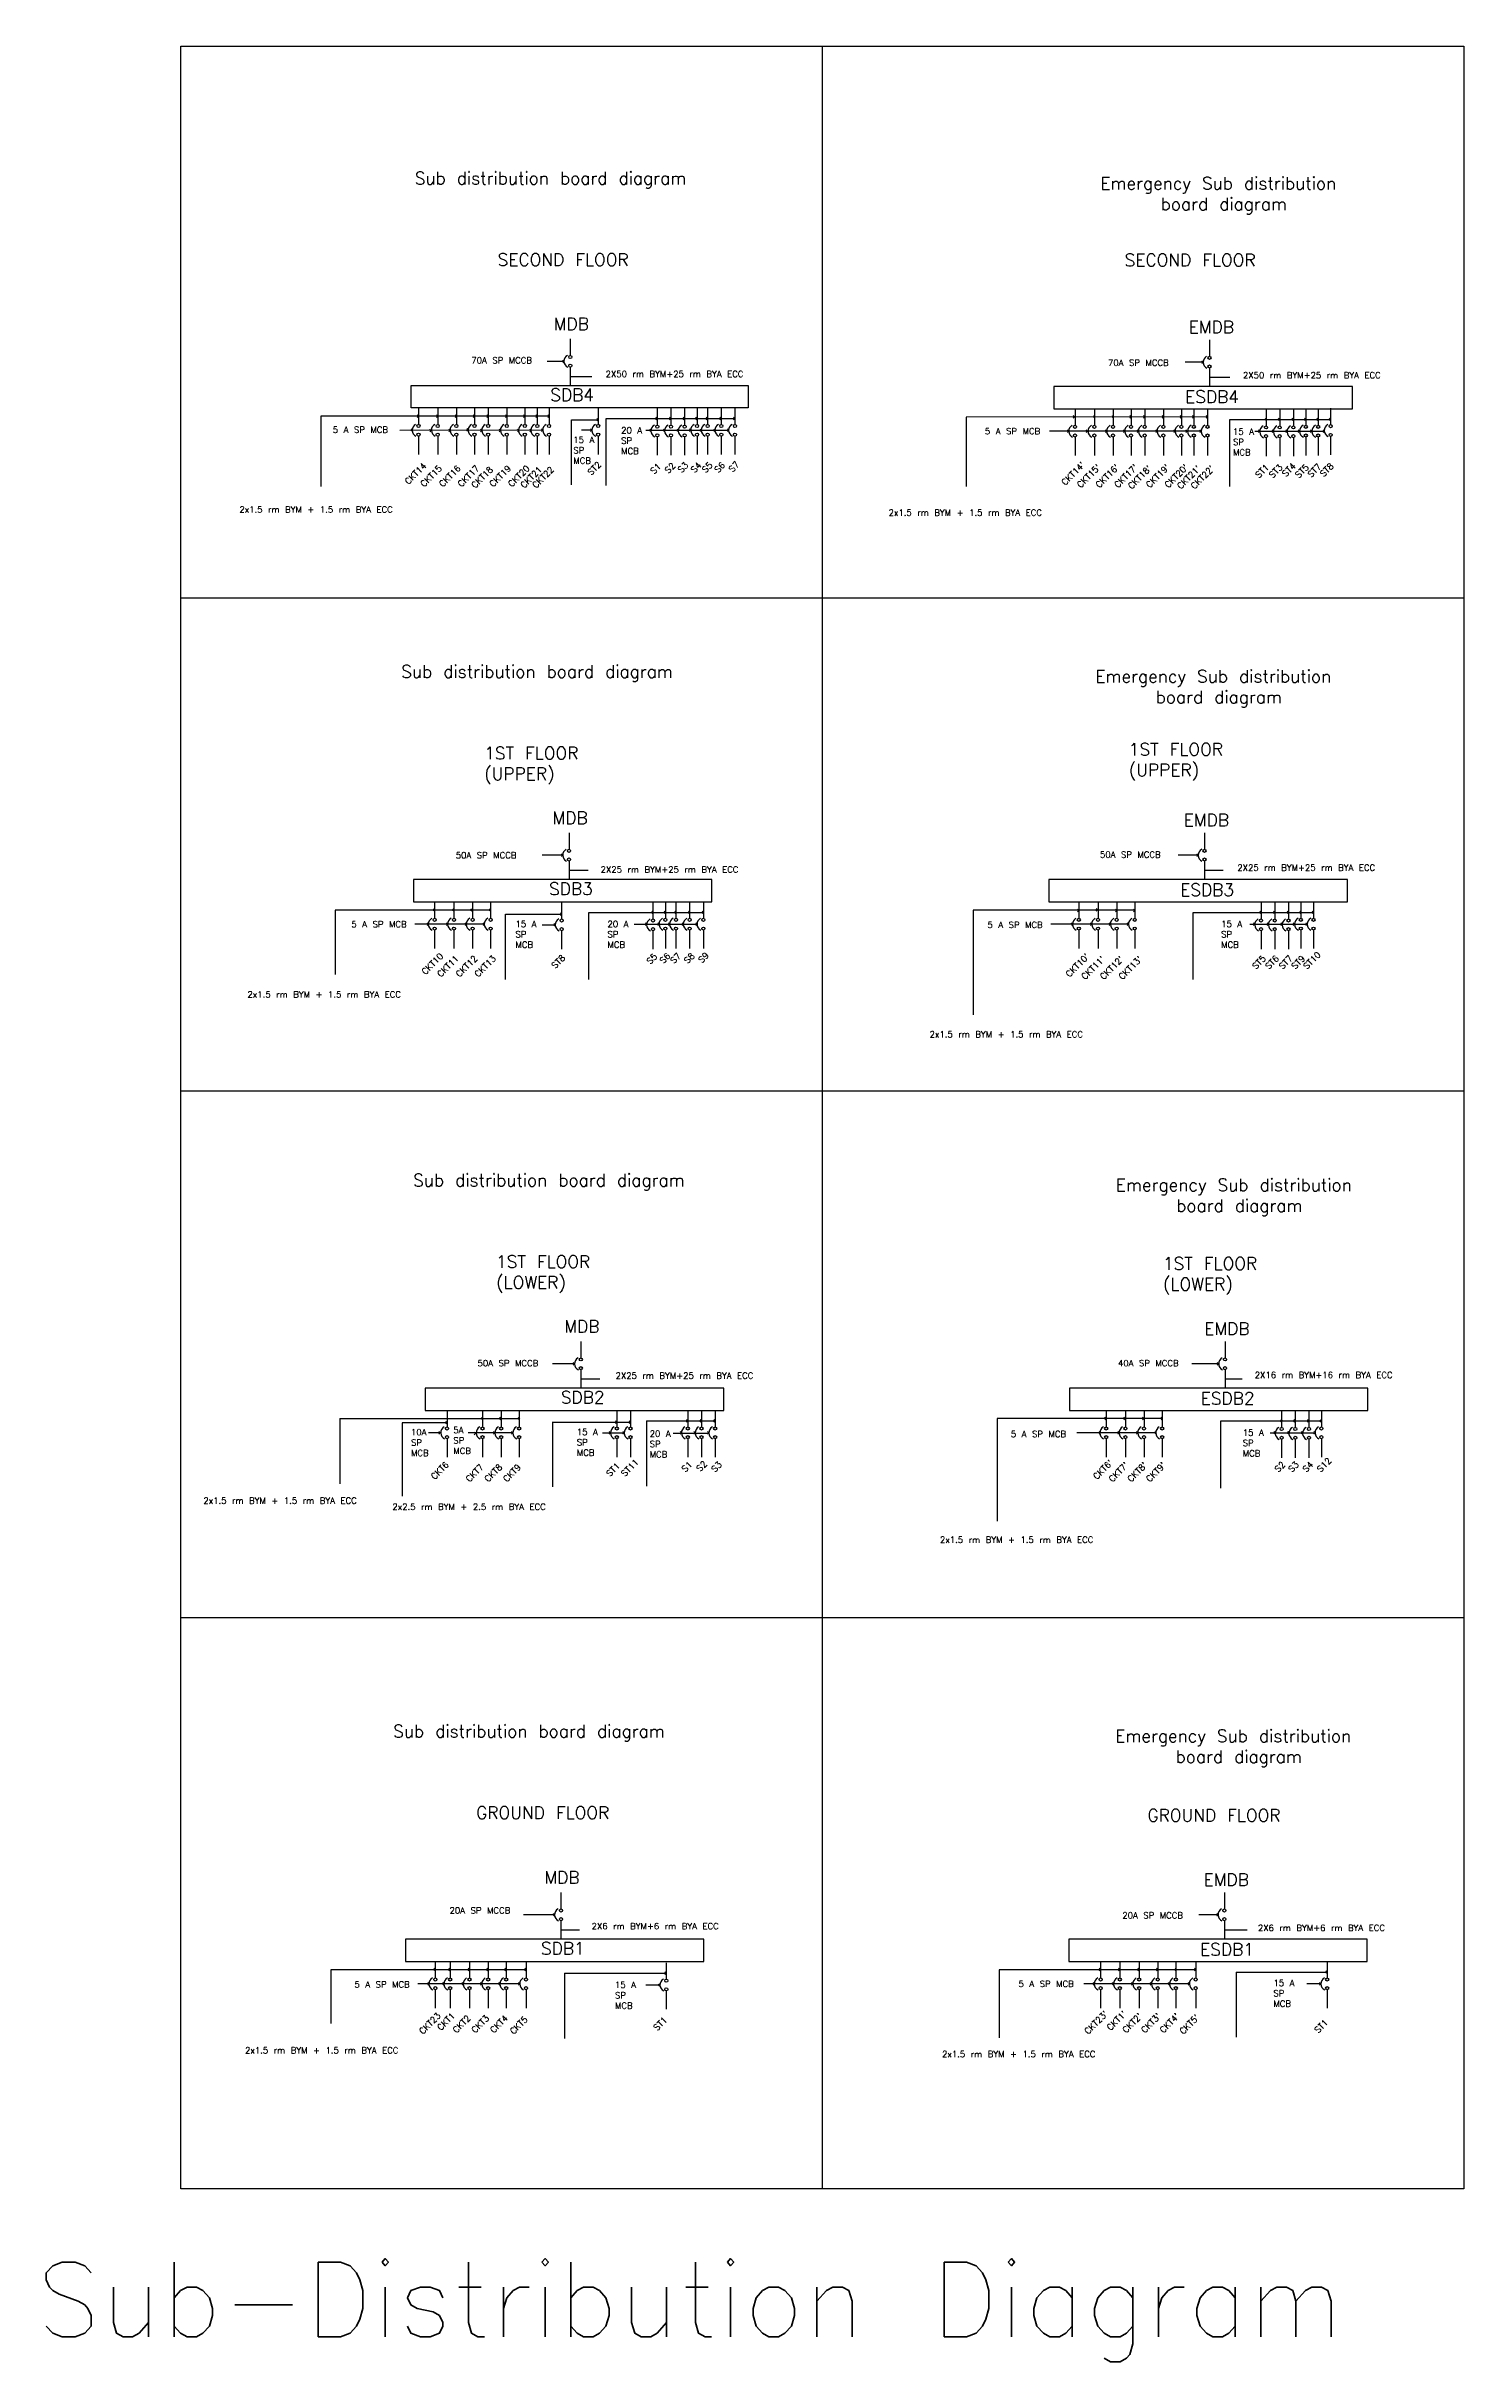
# Model space of a CAD drawing. Header units: inches. Extents: x -1037 to 4136, y -232 to 3826.
# Drawn here: x 2973 to 3543, y 1539 to 2470 of the extents above; entities that cross this region are included whole.
import ezdxf

# ---------------------------------------------------------------- set-up
doc = ezdxf.new("R2010")
doc.units = ezdxf.units.IN
doc.header["$LTSCALE"] = 20
doc.header["$MEASUREMENT"] = 0
doc.layers.add('SB_Digram', color=30, linetype='Continuous')
doc.styles.add('style1', font='txt.shx', dxfattribs={"height": 1.5})

msp = doc.modelspace()

# ---------------------------------------------------------------- texts
at = {"layer": 'SB_Digram', "style": 'style1'}
for s, height, p in [('70A SP MCCB', 2.5, (3143.74576, 2342.49999)), ('2X50 rm BYM+25 rm BYA ECC', 2.5, (3197.74577, 2337)), ('70A SP MCCB', 2.5, (3399.74999, 2341.49999)), ('2X50 rm BYM+25 rm BYA ECC', 2.5, (3454, 2336.5)), ('50A SP MCCB', 2.5, (3137.49999, 2143.49999)), ('50A SP MCCB', 2.5, (3396.49999, 2143.74999)), ('2X25 rm BYM+25 rm BYA ECC', 2.5, (3195.75, 2137.75)), ('2X25 rm BYM+25 rm BYA ECC', 2.5, (3451.75, 2138.5)), ('50A SP MCCB', 2.5, (3146.24999, 1939.24999)), ('2X25 rm BYM+25 rm BYA ECC', 2.5, (3201.75, 1934.25)), ('40A SP MCCB', 2.5, (3403.74999, 1939.24999)), ('2X16 rm BYM+16 rm BYA ECC', 2.5, (3458.75, 1934.5)), ('20A SP MCCB', 2.5, (3135, 1719.1875)), ('2X6 rm BYM+6 rm BYA ECC', 2.5, (3192.12515, 1712.87837)), ('20A SP MCCB', 2.5, (3405.49999, 1717.18749)), ('2X6 rm BYM+6 rm BYA ECC', 2.5, (3460, 1712.1875)), ('Sub-Distribution Diagram', 30, (2969, 1549))]:
    msp.add_text(s, height=height, dxfattribs=at).set_placement(p)
for s, p in [('CKT14', (3118.5, 2293.59964)), ('CKT15', (3124.75, 2292.59964)), ('CKT16', (3132.25, 2292.59964)), ('CKT17', (3139.75, 2292.59964)), ('CKT18', (3145.25, 2292.09964)), ('CKT19', (3152.5, 2292.59964)), ('CKT20', (3160, 2292.59964)), ('CKT21', (3165, 2292.09964)), ('CKT22', (3169.74577, 2292.09964)), ('ST2', (3191.97314, 2297.30502)), ('S1', (3217.22314, 2297.80501)), ('S2', (3222.97314, 2298.05501)), ('S3', (3228.22314, 2298.30501)), ('S4', (3233.47314, 2298.30501)), ('S5', (3237.97314, 2298.30501)), ('S6', (3242.97314, 2298.30501)), ('S7', (3248.72314, 2298.55501)), ("CKT14'", (3382.5, 2293.25)), ("CKT15'", (3388.75, 2292.25)), ("CKT16'", (3396.25, 2292.25)), ("CKT17'", (3403.75, 2292.25)), ("CKT18'", (3409.25, 2291.75)), ("CKT19'", (3416.5, 2292.25)), ("CKT20'", (3424, 2292.25)), ("CKT21'", (3429, 2291.75)), ("CKT22'", (3434.5, 2291.75)), ('ST1', (3460.47315, 2296.20537)), ('ST3', (3465.97315, 2296.20537)), ('ST4', (3471.22315, 2296.70537)), ('ST5', (3476.47315, 2296.20537)), ('ST7', (3481.47315, 2296.45537)), ('ST8', (3486.47315, 2296.70537)), ('CKT10', (3125.25, 2096.5)), ('CKT12', (3139, 2095.5)), ('CKT13', (3146.5, 2095.5)), ('ST8', (3177.47314, 2098.95537)), ('S5', (3215.72314, 2100.70537)), ('S6', (3220.97314, 2100.95537)), ('S7', (3225.22314, 2100.95537)), ('S8', (3230.72314, 2100.95537)), ('S9', (3236.47314, 2101.20537)), ("CKT10'", (3384.25, 2095.5)), ("CKT11'", (3390.5, 2094.5)), ("CKT12'", (3398, 2094.5)), ("CKT13'", (3405.5, 2094.5)), ('ST5', (3459.22314, 2098.70537)), ('ST6', (3464.47314, 2098.70537)), ('ST7', (3469.97314, 2098.70537)), ('ST9', (3474.97314, 2098.70537)), ('ST10', (3479.72314, 2098.70537)), ('CKT11', (3131.5, 2095.5)), ('CKT6', (3129, 1893.5)), ('CKT7', (3143, 1892.5)), ('CKT8', (3150.5, 1892.5)), ('CKT9', (3158, 1892.5)), ('ST1', (3199.47314, 1894.70537)), ('ST11', (3205.47314, 1894.70537)), ('S1', (3229.75, 1896.5)), ('S2', (3235.72314, 1896.70537)), ('S3', (3241.72314, 1896.45537)), ("CKT6'", (3395.25, 1893.5)), ("CKT7'", (3401.5, 1892.5)), ("CKT8'", (3409, 1892.5)), ("CKT9'", (3416.5, 1892.5)), ('S2', (3468.22314, 1896.45537)), ('S3', (3473.72314, 1896.45537)), ('S4', (3479.47314, 1896.45537)), ('S12', (3485.22314, 1896.45537)), ('CKT23', (3124.25, 1670.4375)), ('CKT1', (3131.5, 1671.9375)), ('CKT2', (3137.75, 1670.9375)), ('CKT3', (3145.25, 1670.9375)), ('CKT4', (3152.75, 1670.9375)), ('CKT5', (3160.75, 1670.4375)), ('ST1', (3218.47314, 1671.89287)), ("CKT23'", (3391.75, 1670.4375)), ("CKT1'", (3400.75, 1671.9375)), ("CKT2'", (3407, 1670.9375)), ("CKT3'", (3414.5, 1670.9375)), ("CKT4'", (3422, 1670.9375)), ("CKT5'", (3430, 1670.4375)), ('ST1', (3484.22314, 1670.89287))]:
    msp.add_text(s, height=2.5, rotation=45, dxfattribs=at).set_placement(p)
for s, insert, char_height, width, attachment_point in [('Sub distribution board diagram', (3120.99577, 2419.5), 5, 163.25, 1), ('Emergency Sub distribution\\P board diagram', (3444.06796, 2417.41667), 5, 163.25, 2), ('SECOND FLOOR', (3154.33456, 2386.7021), 5, 67, 1), ('SECOND FLOOR', (3406.42944, 2386.54915), 5, 67, 1), ('MDB', (3176.85348, 2360.87309), 5, 19, 1), ('EMDB', (3432.1752, 2359.63379), 5, 15, 1), ('SDB4', (3175.5, 2332.34964), 5, 15, 1), ('ESDB4', (3430.77091, 2331.58186), 5, 15, 1), ('5 A SP MCB', (3088.03674, 2317.0649), 2.5, 28.304262, 1), ('15 A\\PSP MCB', (3184.74577, 2313), 2.5, 10.4677446, 1), ('20 A\\PSP MCB', (3203.99578, 2316.83333), 2.5, 10.4677446, 1), ('5 A SP MCB', (3350.25, 2316.5), 2.5, 28.304262, 1), ('15 A\\PSP MCB', (3450, 2316.33333), 2.5, 10.4677446, 1), ('2x1.5 rm BYM + 1.5 rm BYA ECC', (3050.49578, 2285), 2.5, 119.5, 1), ('2x1.5 rm BYM + 1.5 rm BYA ECC', (3311.5, 2283.75), 2.5, 119.5, 1), ('Sub distribution board diagram', (3115.59065, 2221.09705), 5, 163.25, 1), ('Emergency Sub distribution\\P board diagram', (3442.06796, 2219.16667), 5, 163.25, 2), ('1ST FLOOR \\P(UPPER)', (3148.92944, 2188.29915), 5, 67, 1), ('1ST FLOOR \\P(UPPER)', (3408.09065, 2189.83333), 5, 67, 1), ('MDB', (3176.35348, 2162.27345), 5, 19, 1), ('EMDB', (3430.1752, 2161.38379), 5, 15, 1), ('SDB3', (3175, 2133.75), 5, 15, 1), ('ESDB3', (3428.77091, 2133.33186), 5, 15, 1), ('5 A SP MCB', (3095.5, 2118.25), 2.5, 28.304262, 1), ('15 A\\PSP MCB', (3161.50001, 2118.33333), 2.5, 10.4677446, 1), ('20 A\\PSP MCB', (3198.5, 2118.33334), 2.5, 10.4677446, 1), ('5 A SP MCB', (3351.25, 2118), 2.5, 28.304262, 1), ('15 A\\PSP MCB', (3445.25001, 2118.33333), 2.5, 10.4677446, 1), ('2x1.5 rm BYM + 1.5 rm BYA ECC', (3053.75, 2090), 2.5, 119.5, 1), ('2x1.5 rm BYM + 1.5 rm BYA ECC', (3328, 2074), 2.5, 119.5, 1), ('Sub distribution board diagram', (3120.34065, 2016.59705), 5, 163.25, 1), ('Emergency Sub distribution\\P board diagram', (3450.31796, 2014.66667), 5, 163.25, 2), ('1ST FLOOR\\P(LOWER)', (3153.67944, 1983.79915), 5, 67, 1), ('1ST FLOOR\\P(LOWER)', (3421.84065, 1983.08333), 5, 67, 1), ('MDB', (3181.10348, 1957.77345), 5, 19, 1), ('EMDB', (3438.4252, 1956.88379), 5, 15, 1), ('SDB2', (3179.75, 1929.25), 5, 15, 1), ('ESDB2', (3437.02091, 1928.83186), 5, 15, 1), ('10A \\PSP \\PMCB', (3119.5, 1914), 2.5, 28.304262, 1), ('5A \\PSP \\PMCB', (3136.5, 1914.83334), 2.5, 28.304262, 1), ('15 A\\PSP MCB', (3186.16558, 1914.08333), 2.5, 10.4677446, 1), ('20 A\\PSP MCB', (3215.45462, 1913.39009), 2.5, 10.4677446, 1), ('5 A SP MCB', (3360.66557, 1913.25), 2.5, 28.304262, 1), ('15 A\\PSP MCB', (3453.91558, 1913.83333), 2.5, 10.4677446, 1), ('2x1.5 rm BYM + 1.5 rm BYA ECC', (3036, 1886.5), 2.5, 119.5, 1), ('2x2.5 rm BYM + 2.5 rm BYA ECC', (3112, 1884), 2.5, 119.5, 1), ('2x1.5 rm BYM + 1.5 rm BYA ECC', (3332.16557, 1870.75), 2.5, 119.5, 1), ('Sub distribution board diagram', (3112.34065, 1795.03455), 5, 163.25, 1), ('Emergency Sub distribution\\P board diagram', (3450.06796, 1793.10417), 5, 163.25, 2), ('GROUND FLOOR', (3145.67944, 1762.23665), 5, 67, 1), ('GROUND FLOOR', (3415.59065, 1761.1875), 5, 67, 1), ('MDB', (3173.10348, 1736.21095), 5, 19, 1), ('EMDB', (3438.1752, 1735.32129), 5, 15, 1), ('SDB1', (3171.75, 1707.6875), 5, 15, 1), ('ESDB1', (3436.77091, 1707.26936), 5, 15, 1), ('5 A SP MCB', (3096.75, 1691.9375), 2.5, 28.304262, 1), ('15 A\\PSP MCB', (3201.50001, 1691.77083), 2.5, 10.4677446, 1), ('5 A SP MCB', (3363.75, 1692.1875), 2.5, 28.304262, 1), ('15 A\\PSP MCB', (3466.25001, 1692.52083), 2.5, 10.4677446, 1), ('2x1.5 rm BYM + 1.5 rm BYA ECC', (3052.75, 1665.4375), 2.5, 119.5, 1), ('2x1.5 rm BYM + 1.5 rm BYA ECC', (3333, 1663.9375), 2.5, 119.5, 1)]:
    msp.add_mtext(s, dxfattribs=dict(at, insert=insert, char_height=char_height, width=width, attachment_point=attachment_point))

# ---------------------------------------------------------------- blocks, each defined once
blk = doc.blocks.new('DB2')
at = {"layer": 'SB_Digram'}
blk.add_lwpolyline([(0, 0), (240, 0), (240, 18), (0, 18)], close=True, dxfattribs=at)
blk = doc.blocks.new('circuit_breaker')
at = {"layer": 'SB_Digram'}
for p, q in [((0, 0), (0, -26.5)), ((0, -45.5), (0, -75))]:
    blk.add_line(p, q, dxfattribs=at)
for centre in [(0, -29), (0, -43)]:
    blk.add_circle(centre, 2.5, dxfattribs=at)
blk.add_arc((0.4, -35.9), 10.6, 117.7584, 245.2564, dxfattribs=at)

# ---------------------------------------------------------------- linework, layer by layer
at = {"layer": 'SB_Digram'}
for p, q in [((3284.875, 2470), (3284.875, 1608.5)), ((3181, 2343.31078), (3174.24577, 2343.31078)), ((3180.99577, 2343.25), (3180.49577, 2343.75)), ((3180.99577, 2343.25), (3180.49577, 2342.75)), ((3183.53934, 2337.28714), (3192.24577, 2337.28714)), ((3438, 2342.96114), (3430.75, 2342.96114)), ((3438, 2343), (3437.5, 2343.5)), ((3438, 2343), (3437.5, 2342.5)), ((3440.53934, 2336.9375), (3448.75, 2336.9375)), ((3174.99577, 2321.25), (3083.24577, 2321.28714)), ((3083.24577, 2321.28714), (3083.24577, 2293)), ((3122.49577, 2321.25), (3121.99577, 2321.75)), ((3122.49577, 2321.25), (3121.99577, 2320.75)), ((3130.24577, 2321.25), (3129.74577, 2321.75)), ((3130.24577, 2321.25), (3129.74577, 2320.75)), ((3137.74577, 2321.25), (3137.24577, 2321.75)), ((3137.74577, 2321.25), (3137.24577, 2320.75)), ((3144.99577, 2321.25), (3144.49577, 2321.75)), ((3144.99577, 2321.25), (3144.49577, 2320.75)), ((3150.49577, 2321.25), (3149.99577, 2321.75)), ((3150.49577, 2321.25), (3149.99577, 2320.75)), ((3157.99577, 2321.25), (3157.49577, 2321.75)), ((3157.99577, 2321.25), (3157.49577, 2320.75)), ((3165.24577, 2321.25), (3164.74577, 2321.75)), ((3165.24577, 2321.25), (3164.74577, 2320.75)), ((3170.24577, 2321.25), (3169.74577, 2321.75)), ((3170.24577, 2321.25), (3169.74577, 2320.75)), ((3174.99577, 2321.25), (3174.49577, 2321.75)), ((3174.99577, 2321.25), (3174.49577, 2320.75)), ((3183.99577, 2293.625), (3183.99789, 2319.84964)), ((3183.99789, 2319.84964), (3194.75, 2319.84964)), ((3194.71066, 2319.84964), (3194.21066, 2320.34964)), ((3194.71066, 2319.84964), (3194.21066, 2319.34964)), ((3197.99577, 2293.34964), (3197.99577, 2320.34964)), ((3197.99577, 2320.34964), (3249.96716, 2320.34964)), ((3218.46716, 2320.34964), (3217.96716, 2320.84964)), ((3218.46716, 2320.34964), (3217.96716, 2319.84964)), ((3223.96716, 2320.34964), (3223.46716, 2320.84964)), ((3223.96716, 2320.34964), (3223.46716, 2319.84964)), ((3229.46716, 2320.34964), (3228.96716, 2320.84964)), ((3229.46716, 2320.34964), (3228.96716, 2319.84964)), ((3234.46716, 2320.34964), (3233.96716, 2320.84964)), ((3234.46716, 2320.34964), (3233.96716, 2319.84964)), ((3238.71716, 2320.34964), (3238.21716, 2320.84964)), ((3238.71716, 2320.34964), (3238.21716, 2319.84964)), ((3244.21716, 2320.34964), (3243.71716, 2320.84964)), ((3244.21716, 2320.34964), (3243.71716, 2319.84964)), ((3249.71716, 2320.34964), (3249.21716, 2320.84964)), ((3249.71716, 2320.34964), (3249.21716, 2319.84964)), ((3439.75, 2321), (3342.75, 2320.9375)), ((3342.75, 2320.9375), (3342.75, 2293)), ((3386.25, 2321), (3385.75, 2321.5)), ((3386.25, 2321), (3385.75, 2320.5)), ((3394.5, 2321), (3394, 2321.5)), ((3394.5, 2321), (3394, 2320.5)), ((3402, 2321), (3401.5, 2321.5)), ((3402, 2321), (3401.5, 2320.5)), ((3409, 2321), (3408.5, 2321.5)), ((3409, 2321), (3408.5, 2320.5)), ((3414.5, 2321), (3414, 2321.5)), ((3414.5, 2321), (3414, 2320.5)), ((3422, 2321), (3421.5, 2321.5)), ((3422, 2321), (3421.5, 2320.5)), ((3429.25, 2321), (3428.75, 2321.5)), ((3429.25, 2321), (3428.75, 2320.5)), ((3434.25, 2321), (3433.75, 2321.5)), ((3434.25, 2321), (3433.75, 2320.5)), ((3439.75, 2321), (3439.25, 2321.5)), ((3439.75, 2321), (3439.25, 2320.5)), ((3448.75, 2293), (3448.75, 2320)), ((3448.75, 2320), (3489.25, 2320)), ((3463.5, 2320), (3463, 2320.5)), ((3463.5, 2320), (3463, 2319.5)), ((3468.75, 2320), (3468.25, 2320.5)), ((3468.75, 2320), (3468.25, 2319.5)), ((3474.25, 2320), (3473.75, 2320.5)), ((3474.25, 2320), (3473.75, 2319.5)), ((3479.25, 2320), (3478.75, 2320.5)), ((3479.25, 2320), (3478.75, 2319.5)), ((3484.25, 2320), (3483.75, 2320.5)), ((3484.25, 2320), (3483.75, 2319.5)), ((3489.25, 2320), (3488.75, 2320.5)), ((3489.25, 2320), (3488.75, 2319.5)), ((3172.45552, 2315.63046), (3115, 2315.56078)), ((3119.99577, 2315.75), (3119.49577, 2316.25)), ((3119.99577, 2315.75), (3119.49577, 2315.25)), ((3127.49577, 2315.5), (3126.99577, 2316)), ((3127.49577, 2315.5), (3126.99577, 2315)), ((3135.24577, 2315.5), (3134.74577, 2316)), ((3135.24577, 2315.5), (3134.74577, 2315)), ((3142.49577, 2315.75), (3141.99577, 2316.25)), ((3142.49577, 2315.75), (3141.99577, 2315.25)), ((3147.99577, 2315.5), (3147.49577, 2316)), ((3147.99577, 2315.5), (3147.49577, 2315)), ((3155.49577, 2315.5), (3154.99577, 2316)), ((3155.49577, 2315.5), (3154.99577, 2315)), ((3162.74577, 2315.5), (3162.24577, 2316)), ((3162.74577, 2315.5), (3162.24577, 2315)), ((3167.74577, 2315.5), (3167.24577, 2316)), ((3167.74577, 2315.5), (3167.24577, 2315)), ((3172.45552, 2315.63046), (3171.95552, 2316.13046)), ((3172.45552, 2315.63046), (3171.95552, 2315.13046)), ((3192.21066, 2315.59964), (3188, 2315.59964)), ((3192.21066, 2315.59964), (3191.71066, 2316.09964)), ((3192.21066, 2315.59964), (3191.71066, 2315.09964)), ((3213.96716, 2315.59964), (3247.20974, 2315.63047)), ((3215.96716, 2315.59964), (3215.46716, 2316.09964)), ((3215.96716, 2315.59964), (3215.46716, 2315.09964)), ((3221.46716, 2315.59964), (3220.96716, 2316.09964)), ((3221.46716, 2315.59964), (3220.96716, 2315.09964)), ((3226.96716, 2315.59964), (3226.46716, 2316.09964)), ((3226.96716, 2315.59964), (3226.46716, 2315.09964)), ((3231.96716, 2315.59964), (3231.46716, 2316.09964)), ((3231.96716, 2315.59964), (3231.46716, 2315.09964)), ((3236.21716, 2315.59964), (3235.71716, 2316.09964)), ((3236.21716, 2315.59964), (3235.71716, 2315.09964)), ((3241.71716, 2315.59964), (3241.21716, 2316.09964)), ((3241.71716, 2315.59964), (3241.21716, 2315.09964)), ((3247.21716, 2315.59964), (3246.71716, 2316.09964)), ((3247.21716, 2315.59964), (3246.71716, 2315.09964)), ((3437.20974, 2315.28082), (3376.25, 2315.28082)), ((3384, 2315.25), (3383.5, 2315.75)), ((3384, 2315.25), (3383.5, 2314.75)), ((3391.5, 2315.25), (3391, 2315.75)), ((3391.5, 2315.25), (3391, 2314.75)), ((3399.25, 2315.25), (3398.75, 2315.75)), ((3399.25, 2315.25), (3398.75, 2314.75)), ((3406.5, 2315.25), (3406, 2315.75)), ((3406.5, 2315.25), (3406, 2314.75)), ((3412, 2315.25), (3411.5, 2315.75)), ((3412, 2315.25), (3411.5, 2314.75)), ((3419.5, 2315.25), (3419, 2315.75)), ((3419.5, 2315.25), (3419, 2314.75)), ((3426.75, 2315.25), (3426.25, 2315.75)), ((3426.75, 2315.25), (3426.25, 2314.75)), ((3431.5, 2315.25), (3431, 2315.75)), ((3431.5, 2315.25), (3431, 2314.75)), ((3437.20974, 2315.28082), (3436.70974, 2315.78082)), ((3437.20974, 2315.28082), (3436.70974, 2314.78082)), ((3458.75, 2315.25), (3486.72496, 2315.2473)), ((3460.75, 2315.25), (3460.25, 2315.75)), ((3460.75, 2315.25), (3460.25, 2314.75)), ((3466.25, 2315.25), (3465.75, 2315.75)), ((3466.25, 2315.25), (3465.75, 2314.75)), ((3471.75, 2315.25), (3471.25, 2315.75)), ((3471.75, 2315.25), (3471.25, 2314.75)), ((3476.75, 2315.25), (3476.25, 2315.75)), ((3476.75, 2315.25), (3476.25, 2314.75)), ((3481.70992, 2315.25), (3481.20992, 2315.75)), ((3481.70992, 2315.25), (3481.20992, 2314.75)), ((3486.72496, 2315.2473), (3486.22496, 2315.7473)), ((3486.72496, 2315.2473), (3486.22496, 2314.7473)), ((3027, 2248.25), (3542.75, 2248.25)), ((3180.49908, 2144.78082), (3172.25, 2144.78082)), ((3180.5, 2144.75), (3180, 2145.25)), ((3180.5, 2144.75), (3180, 2144.25)), ((3436, 2144.71114), (3428, 2144.71114)), ((3436, 2144.75), (3435.5, 2145.25)), ((3436, 2144.75), (3435.5, 2144.25)), ((3183.03934, 2138.6875), (3190.75, 2138.6875)), ((3438.53934, 2138.6875), (3446, 2138.6875)), ((3151.5, 2122.6875), (3089, 2122.6875)), ((3089, 2122.6875), (3089, 2096.75)), ((3129, 2122.75), (3128.5, 2123.25)), ((3129, 2122.75), (3128.5, 2122.25)), ((3136.75, 2122.75), (3136.25, 2123.25)), ((3136.75, 2122.75), (3136.25, 2122.25)), ((3144, 2122.75), (3143.5, 2123.25)), ((3144, 2122.75), (3143.5, 2122.25)), ((3151.5, 2122.75), (3151, 2123.25)), ((3151.5, 2122.75), (3151, 2122.25)), ((3410.5, 2122.6875), (3345.5, 2122.6875)), ((3345.5, 2122.6875), (3345.5, 2080.5)), ((3388, 2122.5), (3387.5, 2123)), ((3395.5, 2122.75), (3395, 2123.25)), ((3395.5, 2122.75), (3395, 2122.25)), ((3403.25, 2122.5), (3402.75, 2123)), ((3410.5, 2122.5), (3410, 2123)), ((3148.96066, 2116.96114), (3121, 2116.96114)), ((3126.5, 2117), (3126, 2117.5)), ((3126.5, 2117), (3126, 2116.5)), ((3134.25, 2117), (3133.75, 2117.5)), ((3134.25, 2117), (3133.75, 2116.5)), ((3141.75, 2117), (3141.25, 2117.5)), ((3141.75, 2117), (3141.25, 2116.5)), ((3149, 2117), (3148.5, 2117.5)), ((3149, 2117), (3148.5, 2116.5)), ((3157.5, 2094.75), (3157.5, 2121)), ((3157.5, 2121), (3180.25, 2121)), ((3172.24993, 2116.73446), (3177.5, 2116.71114)), ((3177.5, 2116.75), (3177, 2117.25)), ((3177.5, 2116.75), (3177, 2116.25)), ((3180.09065, 2121), (3179.59065, 2121.5)), ((3180.09065, 2121), (3179.59065, 2120.5)), ((3191, 2094.75), (3191, 2121.75)), ((3191, 2121.75), (3237.25, 2121.75)), ((3209.24976, 2117.00742), (3234.49258, 2117.03082)), ((3214.25, 2117), (3213.75, 2117.5)), ((3214.25, 2117), (3213.75, 2116.5)), ((3216.84065, 2121.75), (3216.34065, 2122.25)), ((3216.84065, 2121.75), (3216.34065, 2121.25)), ((3219.25, 2117), (3218.75, 2117.5)), ((3219.25, 2117), (3218.75, 2116.5)), ((3221.84065, 2121.75), (3221.34065, 2122.25)), ((3221.84065, 2121.75), (3221.34065, 2121.25)), ((3223.5, 2117), (3223, 2117.5)), ((3223.5, 2117), (3223, 2116.5)), ((3226.09065, 2121.75), (3225.59065, 2122.25)), ((3226.09065, 2121.75), (3225.59065, 2121.25)), ((3229, 2117), (3228.5, 2117.5)), ((3229, 2117), (3228.5, 2116.5)), ((3231.59065, 2121.75), (3231.09065, 2122.25)), ((3231.59065, 2121.75), (3231.09065, 2121.25)), ((3234.5, 2117), (3234, 2117.5)), ((3234.5, 2117), (3234, 2116.5)), ((3237.09065, 2121.75), (3236.59065, 2122.25)), ((3237.09065, 2121.75), (3236.59065, 2121.25)), ((3407.96066, 2116.96114), (3376.75, 2116.96114)), ((3385.5, 2117), (3385, 2117.5)), ((3385.5, 2117), (3385, 2116.5)), ((3388, 2122.5), (3387.5, 2122)), ((3393.25, 2117), (3392.75, 2117.5)), ((3393.25, 2117), (3392.75, 2116.5)), ((3400.75, 2117), (3400.25, 2117.5)), ((3400.75, 2117), (3400.25, 2116.5)), ((3403.25, 2122.5), (3402.75, 2122)), ((3408, 2117), (3407.5, 2117.5)), ((3408, 2117), (3407.5, 2116.5)), ((3410.5, 2122.5), (3410, 2122)), ((3434, 2094.75), (3434, 2121.75)), ((3434, 2121.75), (3482.34065, 2121.75)), ((3456.75, 2117), (3479.84065, 2117)), ((3458.75, 2117), (3458.25, 2117.5)), ((3458.75, 2117), (3458.25, 2116.5)), ((3461.34065, 2121.75), (3460.84065, 2122.25)), ((3461.34065, 2121.75), (3460.84065, 2121.25)), ((3464.25, 2117), (3463.75, 2117.5)), ((3464.25, 2117), (3463.75, 2116.5)), ((3466.84065, 2121.75), (3466.34065, 2122.25)), ((3466.84065, 2121.75), (3466.34065, 2121.25)), ((3469.75, 2117), (3469.25, 2117.5)), ((3469.75, 2117), (3469.25, 2116.5)), ((3472.34065, 2121.75), (3471.84065, 2122.25)), ((3472.34065, 2121.75), (3471.84065, 2121.25)), ((3474.75, 2117), (3474.25, 2117.5)), ((3474.75, 2117), (3474.25, 2116.5)), ((3477.34065, 2121.75), (3476.84065, 2122.25)), ((3477.34065, 2121.75), (3476.84065, 2121.25)), ((3479.84065, 2117), (3479.34065, 2117.5)), ((3479.84065, 2117), (3479.34065, 2116.5)), ((3482.34065, 2121.75), (3481.84065, 2122.25)), ((3482.34065, 2121.75), (3481.84065, 2121.25)), ((3027, 2050), (3542.75, 2050)), ((3185.25, 1940.21114), (3176.41557, 1940.21114)), ((3185.16557, 1940.25), (3184.66557, 1940.75)), ((3185.16557, 1940.25), (3184.66557, 1939.75)), ((3444.24908, 1940.28082), (3433.41557, 1940.28082)), ((3444.16557, 1940.25), (3443.66557, 1940.75)), ((3444.16557, 1940.25), (3443.66557, 1939.75)), ((3187.78934, 1934.1875), (3195.41557, 1934.1875)), ((3446.78934, 1934.1875), (3453.66557, 1934.1875)), ((3090.91557, 1918.1875), (3163.16557, 1918.25)), ((3090.91557, 1918.1875), (3090.91557, 1892)), ((3148.41557, 1918.25), (3147.91557, 1918.75)), ((3148.41557, 1918.25), (3147.91557, 1917.75)), ((3155.66557, 1918.25), (3155.16557, 1918.75)), ((3155.66557, 1918.25), (3155.16557, 1917.75)), ((3163.16557, 1918.25), (3162.66557, 1918.75)), ((3163.16557, 1918.25), (3162.66557, 1917.75)), ((3421.5, 1918.1875), (3355.16557, 1918.1875)), ((3355.16557, 1918.1875), (3355.16557, 1877)), ((3398.91557, 1918.25), (3398.41557, 1918.75)), ((3398.91557, 1918.25), (3398.41557, 1917.75)), ((3406.66557, 1918.25), (3406.16557, 1918.75)), ((3406.66557, 1918.25), (3406.16557, 1917.75)), ((3414.16557, 1918.25), (3413.66557, 1918.75)), ((3414.16557, 1918.25), (3413.66557, 1917.75)), ((3421.66557, 1918.25), (3421.16557, 1918.75)), ((3421.66557, 1918.25), (3421.16557, 1917.75)), ((3133.95778, 1916.54222), (3116, 1916.54222)), ((3116, 1916.54222), (3116, 1887)), ((3131.46066, 1912.46114), (3126.5, 1912.46114)), ((3131.16557, 1912.5), (3130.66557, 1913)), ((3131.16557, 1912.5), (3130.66557, 1912)), ((3133.95778, 1916.54222), (3133.45778, 1917.04222)), ((3133.95778, 1916.54222), (3133.45778, 1916.04222)), ((3160.45974, 1912.53082), (3142.5, 1912.5)), ((3145.41557, 1912.25), (3144.91557, 1912.75)), ((3145.41557, 1912.25), (3144.91557, 1911.75)), ((3153.16557, 1912.5), (3152.66557, 1913)), ((3153.16557, 1912.5), (3152.66557, 1912)), ((3160.41557, 1912.5), (3159.91557, 1913)), ((3160.41557, 1912.5), (3159.91557, 1912)), ((3176.53255, 1890.71446), (3176.53255, 1916.96446)), ((3176.53255, 1916.75), (3207.96066, 1916.75)), ((3196.46066, 1912.5), (3205.21066, 1912.46114)), ((3199.71066, 1912.5), (3199.21066, 1913)), ((3199.71066, 1912.5), (3199.21066, 1912)), ((3202.21066, 1916.75), (3201.71066, 1917.25)), ((3202.21066, 1916.75), (3201.71066, 1916.25)), ((3205.21066, 1912.5), (3204.71066, 1913)), ((3205.21066, 1912.5), (3204.71066, 1912)), ((3207.71066, 1916.75), (3207.21066, 1917.25)), ((3207.71066, 1916.75), (3207.21066, 1916.25)), ((3214.23309, 1917.25), (3242, 1917.25)), ((3214.23309, 1917.25), (3214.23309, 1891)), ((3239, 1912.25), (3224.91557, 1912.25)), ((3228.25, 1912.5), (3227.75, 1913)), ((3228.25, 1912.5), (3227.75, 1912)), ((3230.75, 1917.25), (3230.25, 1917.75)), ((3230.75, 1917.25), (3230.25, 1916.75)), ((3233.75, 1912.5), (3233.25, 1913)), ((3233.75, 1912.5), (3233.25, 1912)), ((3236.25, 1917.25), (3235.75, 1917.75)), ((3236.25, 1917.25), (3235.75, 1916.75)), ((3239.25, 1912.5), (3238.75, 1913)), ((3239.25, 1912.5), (3238.75, 1912)), ((3241.75, 1917.25), (3241.25, 1917.75)), ((3241.75, 1917.25), (3241.25, 1916.75)), ((3418.95974, 1912.53082), (3387.16557, 1912.53082)), ((3396.66557, 1912.5), (3396.16557, 1913)), ((3396.66557, 1912.5), (3396.16557, 1912)), ((3404.16557, 1912.5), (3403.66557, 1913)), ((3404.16557, 1912.5), (3403.66557, 1912)), ((3411.66557, 1912.5), (3411.16557, 1913)), ((3411.66557, 1912.5), (3411.16557, 1912)), ((3419.16557, 1912.5), (3418.66557, 1913)), ((3419.16557, 1912.5), (3418.66557, 1912)), ((3445.16557, 1890.25), (3445.16557, 1917.25)), ((3445.16557, 1917.25), (3485.5, 1917.25)), ((3465, 1912.5), (3482.5, 1912.5)), ((3467, 1912.5), (3466.5, 1913)), ((3467, 1912.5), (3466.5, 1912)), ((3469.75, 1917.25), (3469.25, 1917.75)), ((3469.75, 1917.25), (3469.25, 1916.75)), ((3472.5, 1912.5), (3472, 1913)), ((3472.5, 1912.5), (3472, 1912)), ((3475, 1917.25), (3474.5, 1917.75)), ((3475, 1917.25), (3474.5, 1916.75)), ((3478, 1912.5), (3477.5, 1913)), ((3478, 1912.5), (3477.5, 1912)), ((3480.5, 1917.25), (3480, 1917.75)), ((3480.5, 1917.25), (3480, 1916.75)), ((3483, 1912.5), (3482.5, 1913)), ((3483, 1912.5), (3482.5, 1912)), ((3485.5, 1917.25), (3485, 1917.75)), ((3485.5, 1917.25), (3485, 1916.75)), ((3027, 1838.25), (3542.75, 1838.25)), ((3177.24908, 1718.71832), (3164.75, 1718.71832)), ((3177.25, 1718.6875), (3176.75, 1719.1875)), ((3177.25, 1718.6875), (3176.75, 1718.1875)), ((3444, 1718.64864), (3436.25, 1718.64864)), ((3444, 1718.6875), (3443.5, 1719.1875)), ((3444, 1718.6875), (3443.5, 1718.1875)), ((3179.78934, 1712.625), (3187.25, 1712.625)), ((3446.53934, 1712.625), (3455.75, 1712.625)), ((3165.75, 1696.625), (3087.25, 1696.625)), ((3087.25, 1696.625), (3087.25, 1674.9375)), ((3129.25, 1696.6875), (3128.75, 1697.1875)), ((3129.25, 1696.6875), (3128.75, 1696.1875)), ((3135.25, 1696.6875), (3134.75, 1697.1875)), ((3135.25, 1696.6875), (3134.75, 1696.1875)), ((3143, 1696.6875), (3142.5, 1697.1875)), ((3143, 1696.6875), (3142.5, 1696.1875)), ((3150.5, 1696.6875), (3150, 1697.1875)), ((3150.5, 1696.6875), (3150, 1696.1875)), ((3157.75, 1696.6875), (3157.25, 1697.1875)), ((3157.75, 1696.6875), (3157.25, 1696.1875)), ((3165.75, 1696.6875), (3165.25, 1697.1875)), ((3165.75, 1696.6875), (3165.25, 1696.1875)), ((3181.25, 1695.1875), (3222.34065, 1695.1875)), ((3181.25, 1695.1875), (3181.25, 1668.9375)), ((3222.09065, 1695.1875), (3221.59065, 1695.6875)), ((3222.09065, 1695.1875), (3221.59065, 1694.6875)), ((3435, 1696.625), (3356, 1696.625)), ((3356, 1696.625), (3356, 1669.1875)), ((3396.75, 1696.6875), (3396.25, 1697.1875)), ((3396.75, 1696.6875), (3396.25, 1696.1875)), ((3404.5, 1696.6875), (3404, 1697.1875)), ((3404.5, 1696.6875), (3404, 1696.1875)), ((3412.25, 1696.6875), (3411.75, 1697.1875)), ((3412.25, 1696.6875), (3411.75, 1696.1875)), ((3419.75, 1696.6875), (3419.25, 1697.1875)), ((3419.75, 1696.6875), (3419.25, 1696.1875)), ((3427.25, 1696.6875), (3426.75, 1697.1875)), ((3427.25, 1696.6875), (3426.75, 1696.1875)), ((3435, 1696.6875), (3434.5, 1697.1875)), ((3435, 1696.6875), (3434.5, 1696.1875)), ((3451.25, 1695.6875), (3488.09065, 1695.6875)), ((3451.25, 1695.6875), (3451.25, 1669.4375)), ((3487.84065, 1695.6875), (3487.34065, 1696.1875)), ((3487.84065, 1695.6875), (3487.34065, 1695.1875)), ((3163.21066, 1690.89864), (3122.25, 1690.89864)), ((3126.75, 1690.9375), (3126.25, 1691.4375)), ((3126.75, 1690.9375), (3126.25, 1690.4375)), ((3132.75, 1690.9375), (3132.25, 1691.4375)), ((3132.75, 1690.9375), (3132.25, 1690.4375)), ((3140.5, 1690.9375), (3140, 1691.4375)), ((3140.5, 1690.9375), (3140, 1690.4375)), ((3148, 1690.9375), (3147.5, 1691.4375)), ((3148, 1690.9375), (3147.5, 1690.4375)), ((3155.25, 1690.9375), (3154.75, 1691.4375)), ((3155.25, 1690.9375), (3154.75, 1690.4375)), ((3163.25, 1690.9375), (3162.75, 1691.4375)), ((3163.25, 1690.9375), (3162.75, 1690.4375)), ((3219.58334, 1690.44481), (3213.9313, 1690.44481)), ((3219.59065, 1690.4375), (3219.09065, 1690.9375)), ((3219.59065, 1690.4375), (3219.09065, 1689.9375)), ((3432.46066, 1690.89864), (3390, 1690.89864)), ((3394.25, 1690.9375), (3393.75, 1691.4375)), ((3394.25, 1690.9375), (3393.75, 1690.4375)), ((3402, 1690.9375), (3401.5, 1691.4375)), ((3402, 1690.9375), (3401.5, 1690.4375)), ((3409.75, 1690.9375), (3409.25, 1691.4375)), ((3409.75, 1690.9375), (3409.25, 1690.4375)), ((3417.25, 1690.9375), (3416.75, 1691.4375)), ((3417.25, 1690.9375), (3416.75, 1690.4375)), ((3424.5, 1690.9375), (3424, 1691.4375)), ((3424.5, 1690.9375), (3424, 1690.4375)), ((3432.5, 1690.9375), (3432, 1691.4375)), ((3432.5, 1690.9375), (3432, 1690.4375)), ((3485.33334, 1690.94481), (3479.6813, 1690.94481)), ((3485.34065, 1690.9375), (3484.84065, 1691.4375)), ((3485.34065, 1690.9375), (3484.84065, 1690.4375))]:
    msp.add_line(p, q, dxfattribs=at)
for points in [[(3027, 2470), (3542.75, 2470), (3542.75, 1608.5), (3027, 1608.5)], [(3119.5, 2333.59964), (3255, 2333.59964), (3255, 2324.59964), (3119.5, 2324.59964)]]:
    msp.add_lwpolyline(points, close=True, dxfattribs=at)

# ---------------------------------------------------------------- block references
for name, p, xscale, yscale, zscale in [('circuit_breaker', (3183.53934, 2352.34964), 0.25, 0.25, 0.25), ('circuit_breaker', (3440.53934, 2352), 0.25, 0.25, 0.25), ('DB2', (3378, 2324.25), 0.5, 0.5, 0.5), ('circuit_breaker', (3122.5, 2324.59964), 0.25, 0.25, 0.25), ('circuit_breaker', (3130.25, 2324.59964), 0.25, 0.25, 0.25), ('circuit_breaker', (3137.75, 2324.59964), 0.25, 0.25, 0.25), ('circuit_breaker', (3145, 2324.59964), 0.25, 0.25, 0.25), ('circuit_breaker', (3150.5, 2324.59964), 0.25, 0.25, 0.25), ('circuit_breaker', (3158, 2324.59964), 0.25, 0.25, 0.25), ('circuit_breaker', (3165.25, 2324.59964), 0.25, 0.25, 0.25), ('circuit_breaker', (3170.25, 2324.59964), 0.25, 0.25, 0.25), ('circuit_breaker', (3174.99577, 2324.59964), 0.25, 0.25, 0.25), ('circuit_breaker', (3194.75, 2324.59964), 0.25, 0.25, 0.25), ('circuit_breaker', (3218.5065, 2324.34964), 0.25, 0.25, 0.25), ('circuit_breaker', (3224.0065, 2324.34964), 0.25, 0.25, 0.25), ('circuit_breaker', (3229.5065, 2324.34964), 0.25, 0.25, 0.25), ('circuit_breaker', (3234.5065, 2324.59964), 0.25, 0.25, 0.25), ('circuit_breaker', (3238.75, 2324.59964), 0.25, 0.25, 0.25), ('circuit_breaker', (3244.25, 2324.59964), 0.25, 0.25, 0.25), ('circuit_breaker', (3249.75, 2324.59964), 0.25, 0.25, 0.25), ('circuit_breaker', (3386.5, 2324.25), 0.25, 0.25, 0.25), ('circuit_breaker', (3394.25, 2324.25), 0.25, 0.25, 0.25), ('circuit_breaker', (3401.75, 2324.25), 0.25, 0.25, 0.25), ('circuit_breaker', (3409, 2324.25), 0.25, 0.25, 0.25), ('circuit_breaker', (3414.5, 2324.25), 0.25, 0.25, 0.25), ('circuit_breaker', (3422, 2324.25), 0.25, 0.25, 0.25), ('circuit_breaker', (3429.25, 2324.25), 0.25, 0.25, 0.25), ('circuit_breaker', (3434.25, 2324.25), 0.25, 0.25, 0.25), ('circuit_breaker', (3439.75, 2324.25), 0.25, 0.25, 0.25), ('circuit_breaker', (3463.28934, 2324), 0.25, 0.25, 0.25), ('circuit_breaker', (3468.78934, 2324), 0.25, 0.25, 0.25), ('circuit_breaker', (3474.28934, 2324), 0.25, 0.25, 0.25), ('circuit_breaker', (3479.28934, 2324.25), 0.25, 0.25, 0.25), ('circuit_breaker', (3484.25, 2324.25), 0.25, 0.25, 0.25), ('circuit_breaker', (3489.25, 2324.5), 0.25, 0.25, 0.25), ('circuit_breaker', (3183.03934, 2153.75), 0.25, 0.25, 0.25), ('circuit_breaker', (3438.53934, 2153.75), 0.25, 0.25, 0.25), ('DB2', (3120.5, 2126), 0.5, 0.5, 0.5), ('DB2', (3376, 2126), 0.5, 0.5, 0.5), ('circuit_breaker', (3129, 2126), 0.25, 0.25, 0.25), ('circuit_breaker', (3136.75, 2126), 0.25, 0.25, 0.25), ('circuit_breaker', (3144.25, 2126), 0.25, 0.25, 0.25), ('circuit_breaker', (3151.5, 2126), 0.25, 0.25, 0.25), ('circuit_breaker', (3180.03934, 2125.75), 0.25, 0.25, 0.25), ('circuit_breaker', (3216.78934, 2125.75), 0.25, 0.25, 0.25), ('circuit_breaker', (3221.78934, 2126), 0.25, 0.25, 0.25), ('circuit_breaker', (3226.03284, 2126), 0.25, 0.25, 0.25), ('circuit_breaker', (3231.53284, 2126), 0.25, 0.25, 0.25), ('circuit_breaker', (3237.03284, 2126), 0.25, 0.25, 0.25), ('circuit_breaker', (3388, 2126), 0.25, 0.25, 0.25), ('circuit_breaker', (3395.75, 2126), 0.25, 0.25, 0.25), ('circuit_breaker', (3403.25, 2126), 0.25, 0.25, 0.25), ('circuit_breaker', (3410.5, 2126), 0.25, 0.25, 0.25), ('circuit_breaker', (3461.28934, 2125.75), 0.25, 0.25, 0.25), ('circuit_breaker', (3466.78934, 2125.75), 0.25, 0.25, 0.25), ('circuit_breaker', (3472.28934, 2125.75), 0.25, 0.25, 0.25), ('circuit_breaker', (3477.28934, 2126), 0.25, 0.25, 0.25), ('circuit_breaker', (3482.35764, 2126), 0.25, 0.25, 0.25), ('circuit_breaker', (3187.78934, 1949.25), 0.25, 0.25, 0.25), ('circuit_breaker', (3446.78934, 1949.25), 0.25, 0.25, 0.25), ('DB2', (3125.25, 1921.5), 0.5, 0.5, 0.5), ('DB2', (3384.25, 1921.5), 0.5, 0.5, 0.5), ('circuit_breaker', (3134, 1921.5), 0.25, 0.25, 0.25), ('circuit_breaker', (3148.25, 1921.5), 0.25, 0.25, 0.25), ('circuit_breaker', (3155.75, 1921.5), 0.25, 0.25, 0.25), ('circuit_breaker', (3163, 1921.5), 0.25, 0.25, 0.25), ('circuit_breaker', (3202.25, 1921.5), 0.25, 0.25, 0.25), ('circuit_breaker', (3207.75, 1921.5), 0.25, 0.25, 0.25), ('circuit_breaker', (3230.78284, 1921.5), 0.25, 0.25, 0.25), ('circuit_breaker', (3236.28284, 1921.5), 0.25, 0.25, 0.25), ('circuit_breaker', (3241.78284, 1921.5), 0.25, 0.25, 0.25), ('circuit_breaker', (3399, 1921.5), 0.25, 0.25, 0.25), ('circuit_breaker', (3406.75, 1921.5), 0.25, 0.25, 0.25), ('circuit_breaker', (3414.25, 1921.5), 0.25, 0.25, 0.25), ('circuit_breaker', (3421.5, 1921.5), 0.25, 0.25, 0.25), ('circuit_breaker', (3469.53934, 1921.25), 0.25, 0.25, 0.25), ('circuit_breaker', (3475.03934, 1921.25), 0.25, 0.25, 0.25), ('circuit_breaker', (3480.53934, 1921.25), 0.25, 0.25, 0.25), ('circuit_breaker', (3485.53934, 1921.5), 0.25, 0.25, 0.25), ('circuit_breaker', (3179.78934, 1727.6875), 0.25, 0.25, 0.25), ('circuit_breaker', (3446.53934, 1727.6875), 0.25, 0.25, 0.25), ('DB2', (3117.25, 1699.9375), 0.5, 0.5, 0.5), ('DB2', (3384, 1699.9375), 0.5, 0.5, 0.5), ('circuit_breaker', (3129.25, 1699.9375), 0.25, 0.25, 0.25), ('circuit_breaker', (3135.25, 1699.9375), 0.25, 0.25, 0.25), ('circuit_breaker', (3143, 1699.9375), 0.25, 0.25, 0.25), ('circuit_breaker', (3150.5, 1699.9375), 0.25, 0.25, 0.25), ('circuit_breaker', (3157.75, 1699.9375), 0.25, 0.25, 0.25), ('circuit_breaker', (3165.75, 1699.9375), 0.25, 0.25, 0.25), ('circuit_breaker', (3222.12349, 1699.4375), 0.25, 0.25, 0.25), ('circuit_breaker', (3396.75, 1699.9375), 0.25, 0.25, 0.25), ('circuit_breaker', (3404.5, 1699.9375), 0.25, 0.25, 0.25), ('circuit_breaker', (3412.25, 1699.9375), 0.25, 0.25, 0.25), ('circuit_breaker', (3419.75, 1699.9375), 0.25, 0.25, 0.25), ('circuit_breaker', (3427, 1699.9375), 0.25, 0.25, 0.25), ('circuit_breaker', (3435, 1699.9375), 0.25, 0.25, 0.25), ('circuit_breaker', (3487.87349, 1699.9375), 0.25, 0.25, 0.25)]:
    msp.add_blockref(name, p, dxfattribs=dict(at, xscale=xscale, yscale=yscale, zscale=zscale))

msp.set_redraw_order([(e.dxf.handle, doc.entitydb.next_handle()) for e in msp.query("TEXT MTEXT ATTDEF DIMENSION ARC_DIMENSION")])  # texts and dimensions are drawn at this point

doc.saveas('drawing.dxf')
